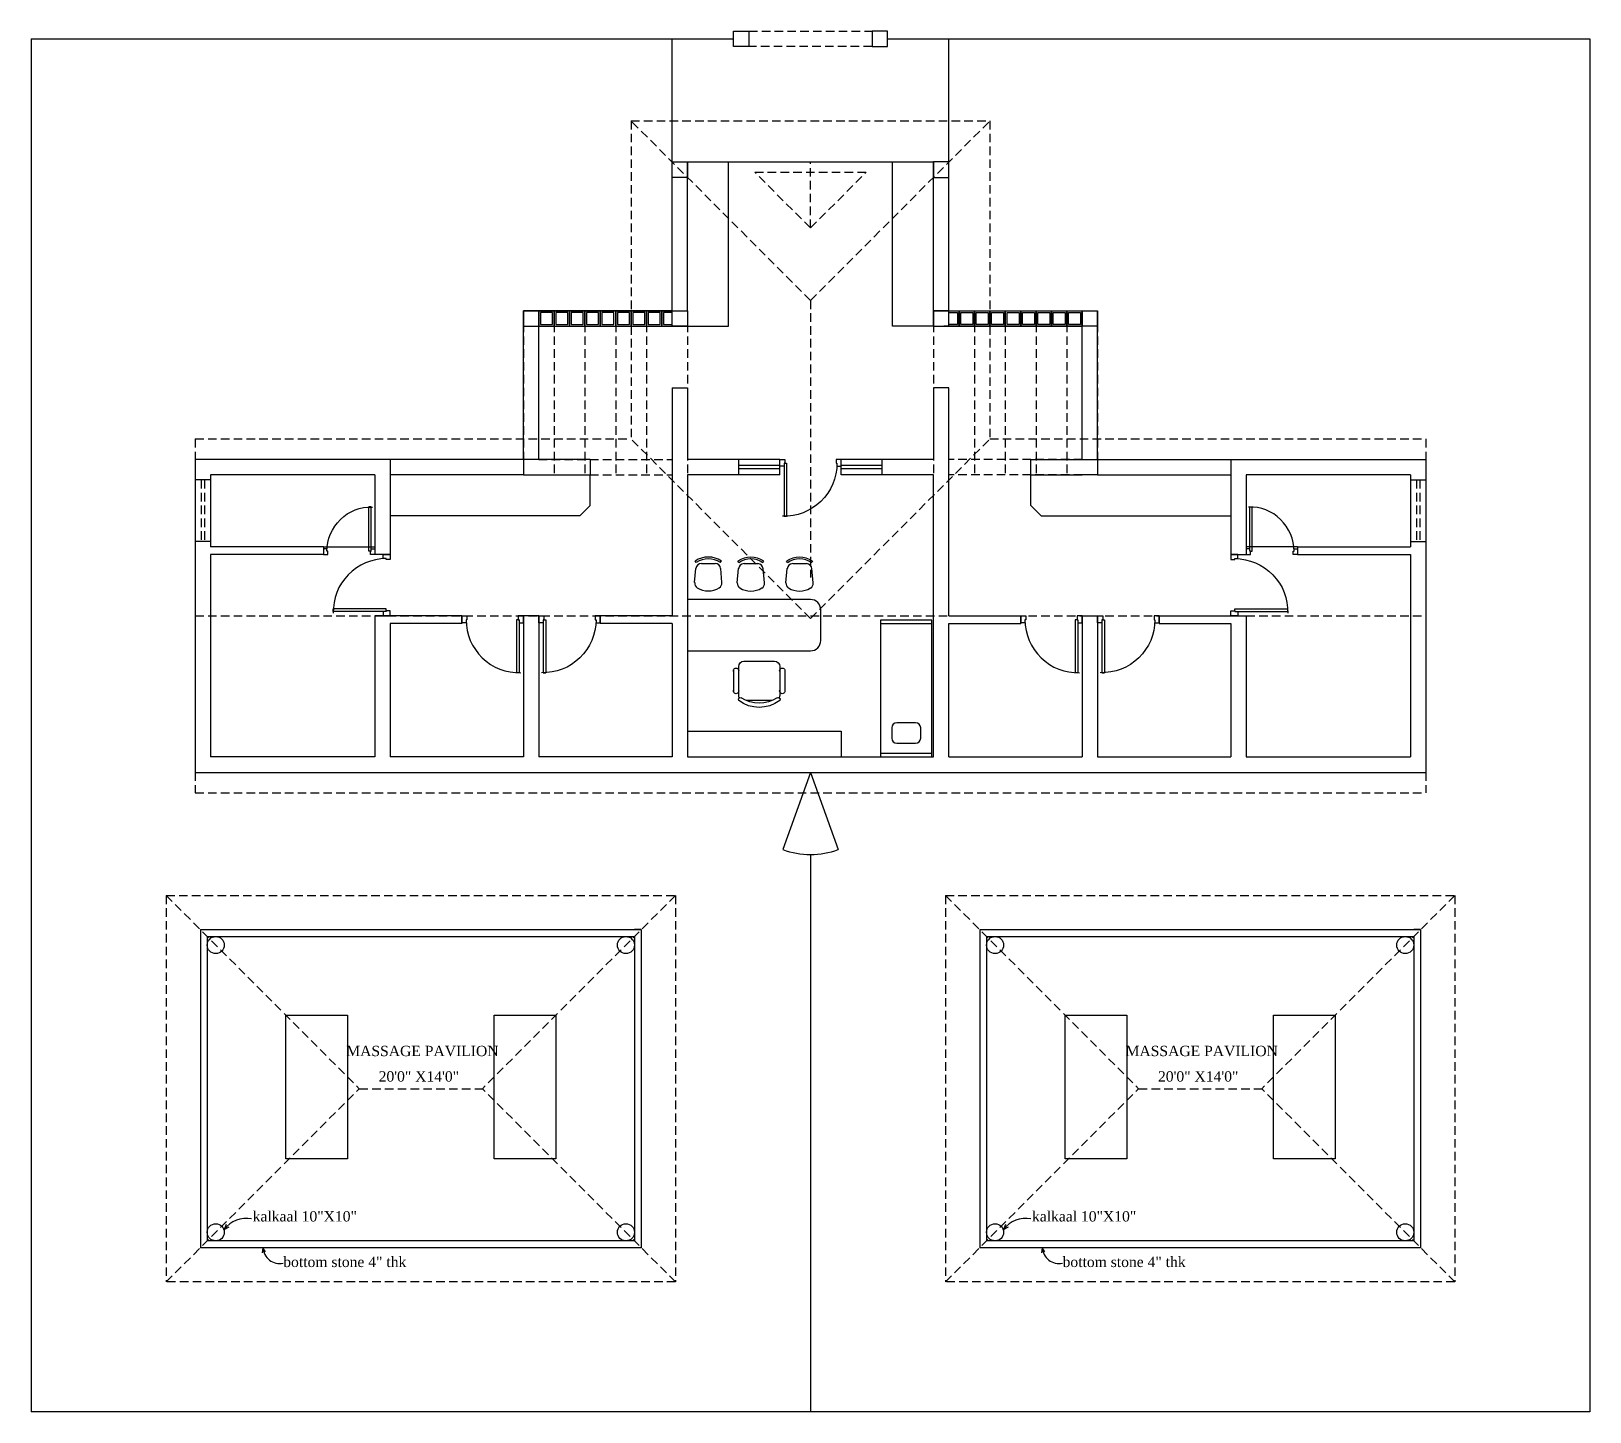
# Model space of a CAD drawing. Extents: x 2080 to 102399, y 2071 to 93424.
# Drawn here: x 89185 to 90097, y 65212 to 66019 of the extents above; entities that cross this region are included whole.
import ezdxf

# ---------------------------------------------------------------- set-up
doc = ezdxf.new("R2010")
doc.units = 0
doc.header["$LTSCALE"] = 20
doc.header["$MEASUREMENT"] = 0
doc.linetypes.add('HIDDEN', pattern=[0.375, 0.25, -0.125])
doc.layers.add('correct', color=230, linetype='Continuous', plot=False)
for name, color, linetype in [('DETTEXT', 7, 'Continuous'), ('DOOR', 1, 'Continuous'), ('FURN', 1, 'Continuous'), ('KALKAAL', 7, 'Continuous'), ('Roof lilne', 31, 'Continuous'), ('Thatti', 21, 'Continuous'), ('wall', 13, 'Continuous'), ('WINDOW', 4, 'Continuous'), ('window sill', 5, 'Continuous')]:
    doc.layers.add(name, color=color, linetype=linetype)
doc.styles.add('style5', font='times.ttf')
doc.linetypes.add('TRACKS', pattern='A,0.15,[130,ltypeshp.shx,S=0.25,R=0,X=0,Y=0],0.15', length=0.3)

# ---------------------------------------------------------------- blocks, each defined once
blk = doc.blocks.new('A$C71EE2811')
at = {"layer": 'FURN'}
for p, q in [((80, 0), (0, 0)), ((0, 0), (0, -30)), ((2, -30), (2, 0)), ((78, 0), (78, -30)), ((80, -30), (80, 0)), ((17, -6.5), (11, -6.5)), ((8, -9.5), (8, -20.5)), ((20, -20.5), (20, -9.5)), ((11, -23.5), (17, -23.5)), ((0, -30), (80, -30))]:
    blk.add_line(p, q, dxfattribs=at)
for centre, start, end in [((11, -9.5), 90, 180), ((17, -9.5), 0, 90), ((11, -20.5), 180, 270), ((17, -20.5), 270, 0)]:
    blk.add_arc(centre, 3, start, end, dxfattribs=at)
blk = doc.blocks.new('CHAIR7')
at = {"color": 0}
for p, q in [((20, 12), (3, 12)), ((5.12, 15.04), (17.88, 15.04)), ((0, 9), (0, -9)), ((23, -7.44), (23, 7.44)), ((3, -12), (20, -12)), ((5.12, -15), (17.88, -15))]:
    blk.add_line(p, q, dxfattribs=at)
for centre, radius, start, end in [((3, 9), 3, 90, 180), ((5.56, 13.54), 1.56, 73.7398, 286.2602), ((17.44, 13.54), 1.56, 253.7398, 106.2602), ((20, 9), 3, 62.41556, 90), ((22.34, 11.12), 1.1, 53.30994, 212.02741), ((4.82, 0), 19.64, 327.57575, 32.42425), ((7, 0), 20, 323.1301, 36.8699), ((3, -9), 3, 180, 270), ((5.56, -13.5), 1.56, 73.7398, 286.2602), ((17.44, -13.5), 1.56, 253.7398, 106.2602), ((20, -9), 3, 270, 297.58444), ((22.34, -11.12), 1.1, 147.97259, 306.69006)]:
    blk.add_arc(centre, radius, start, end, dxfattribs=at)
blk = doc.blocks.new('CHAIR1')
at = {"color": 0}
for p, q in [((6.1, 10), (16.4, 9.1)), ((20.1, 5), (20.1, -5)), ((20.8, 8.8), (21.9, 9.6)), ((6.1, -10), (16.4, -9.1)), ((20.8, -8.8), (21.9, -9.6))]:
    blk.add_line(p, q, dxfattribs=at)
for centre, radius, start, end in [((15.4, 0), 15.4, 148.407, 211.593), ((5.7, 5.9), 4.06, 85.0303, 148.407), ((16, 5), 4.06, 0, 85.0303), ((7.9, 0), 15.6, 325.6197, 34.3803), ((7.9, 0), 16.9, 325.6197, 34.3803), ((5.7, -5.9), 4.06, 211.593, 274.9697), ((16, -5), 4.06, 274.9697, 0)]:
    blk.add_arc(centre, radius, start, end, dxfattribs=at)
blk = doc.blocks.new('DR1H902')
at = {"color": 0}
for p, q in [((-0.5, 0), (-0.5, 1)), ((-0.5, 1), (-0.45, 1)), ((-0.45, 0), (-0.45, 1)), ((-0.5, 0), (-0.45, 0))]:
    blk.add_line(p, q, dxfattribs=at)
blk.add_arc((-0.5, 0), 1, 0, 91.707, dxfattribs=at)
blk = doc.blocks.new('A$C3B4262AC')
at = {"layer": 'DOOR'}
for p, q in [((0, 4), (0, 0)), ((2.5, 4), (0, 4)), ((0, 0), (3, 0)), ((2.5, 2.25), (2.5, 4)), ((3, 2.25), (2.5, 2.25)), ((3, 0), (3, 2.25))]:
    blk.add_line(p, q, dxfattribs=at)
blk = doc.blocks.new('A$C1F9E242A')
blk.add_blockref('A$C3B4262AC', (0, 0))
at = {"xscale": -1}
blk.add_blockref('A$C3B4262AC', (36, 0), dxfattribs=at)
at = {"layer": 'DOOR', "xscale": -31, "yscale": 31, "zscale": 68.88888888888889}
blk.add_blockref('DR1H902', (18, 2.25), dxfattribs=at)
blk = doc.blocks.new('*U404')
at = {"xscale": -1, "rotation": 180}
blk.add_blockref('A$C1F9E242A', (-35.98, 6), dxfattribs=at)
blk = doc.blocks.new('*U405')
at = {"xscale": -1, "rotation": 90.00000000000239}
blk.add_blockref('A$C1F9E242A', (-13.99, 19.99), dxfattribs=at)
blk = doc.blocks.new('A$C1174238D')
at = {"linetype": 'HIDDEN'}
for p, q in [((-36, 807.5), (36, 807.5)), ((36, 798.5), (-36, 798.5)), ((-168, 644), (-168, 548)), ((-150, 644), (-150, 548)), ((-132, 644), (-132, 548)), ((-114, 644), (-114, 548)), ((-96, 644), (-96, 548)), ((-72, 644), (-72, 548)), ((72, 644), (72, 548)), ((96, 644), (96, 548)), ((114, 644), (114, 548)), ((132, 644), (132, 548)), ((150, 644), (150, 548)), ((168, 644), (168, 548)), ((-159, 557), (-81, 557)), ((159, 557), (81, 557)), ((-159, 548), (-81, 548)), ((159, 548), (81, 548))]:
    blk.add_line(p, q, dxfattribs=at)
for p, q in [((-81, 635), (-81, 731)), ((-72, 644), (-72, 731)), ((-72, 731), (72, 731)), ((-48, 635), (-48, 731)), ((48, 635), (48, 731)), ((72, 644), (72, 731)), ((81, 644), (81, 731)), ((72, 644), (168, 644)), ((72, 635), (72, 644)), ((168, 557), (168, 644)), ((-72, 635), (-48, 635)), ((72, 635), (48, 635)), ((72, 635), (159, 635)), ((159, 557), (159, 635)), ((168, 557), (246, 557)), ((-129, 530), (-129, 548)), ((129, 530), (129, 548)), ((168, 548), (246, 548)), ((-135, 524), (-129, 530)), ((135, 524), (129, 530)), ((-285, 506), (-255, 506)), ((285, 506), (255, 506)), ((-357, 282), (-357, 96)), ((-357, 282), (-99, 282)), ((-353, 278), (-353, 100)), ((-353, 278), (-103, 278)), ((-103, 278), (-103, 100)), ((-99, 282), (-99, 96)), ((99, 282), (99, 96)), ((99, 282), (357, 282)), ((103, 278), (103, 100)), ((103, 278), (353, 278)), ((353, 278), (353, 100)), ((357, 282), (357, 96)), ((-99, 96), (-357, 96)), ((-103, 100), (-353, 100)), ((357, 96), (99, 96)), ((353, 100), (103, 100))]:
    blk.add_line(p, q)
at = {"lineweight": 25}
for p, q in [((-168, 644), (-81, 644)), ((-168, 557), (-168, 644)), ((-159, 635), (-72, 635)), ((-159, 557), (-159, 635)), ((-168, 557), (-246, 557)), ((-168, 548), (-246, 548)), ((-135, 524), (-246, 524)), ((135, 524), (246, 524)), ((0, 374), (-16.23, 328.83)), ((0, 374), (16.23, 328.83))]:
    blk.add_line(p, q, dxfattribs=at)
for points in [[(-159, 635), (-150, 635), (-150, 644), (-159, 644)], [(-159, 635), (-150, 635), (-150, 644), (-159, 644)], [(-158, 636), (-151, 636), (-151, 643), (-158, 643)], [(-158, 636), (-151, 636), (-151, 643), (-158, 643)], [(-150, 635), (-141, 635), (-141, 644), (-150, 644)], [(-150, 635), (-141, 635), (-141, 644), (-150, 644)], [(-149, 636), (-142, 636), (-142, 643), (-149, 643)], [(-149, 636), (-142, 636), (-142, 643), (-149, 643)], [(-141, 635), (-132, 635), (-132, 644), (-141, 644)], [(-141, 635), (-132, 635), (-132, 644), (-141, 644)], [(-140, 636), (-133, 636), (-133, 643), (-140, 643)], [(-140, 636), (-133, 636), (-133, 643), (-140, 643)], [(-132, 635), (-123, 635), (-123, 644), (-132, 644)], [(-132, 635), (-123, 635), (-123, 644), (-132, 644)], [(-131, 636), (-124, 636), (-124, 643), (-131, 643)], [(-131, 636), (-124, 636), (-124, 643), (-131, 643)], [(-123, 635), (-114, 635), (-114, 644), (-123, 644)], [(-123, 635), (-114, 635), (-114, 644), (-123, 644)], [(-122, 636), (-115, 636), (-115, 643), (-122, 643)], [(-122, 636), (-115, 636), (-115, 643), (-122, 643)], [(-114, 635), (-105, 635), (-105, 644), (-114, 644)], [(-114, 635), (-105, 635), (-105, 644), (-114, 644)], [(-113, 636), (-106, 636), (-106, 643), (-113, 643)], [(-113, 636), (-106, 636), (-106, 643), (-113, 643)], [(-105, 635), (-96, 635), (-96, 644), (-105, 644)], [(-105, 635), (-96, 635), (-96, 644), (-105, 644)], [(-104, 636), (-97, 636), (-97, 643), (-104, 643)], [(-104, 636), (-97, 636), (-97, 643), (-104, 643)], [(-96, 635), (-87, 635), (-87, 644), (-96, 644)], [(-96, 635), (-87, 635), (-87, 644), (-96, 644)], [(-95, 636), (-88, 636), (-88, 643), (-95, 643)], [(-95, 636), (-88, 636), (-88, 643), (-95, 643)], [(96, 635), (87, 635), (87, 644), (96, 644)], [(96, 635), (87, 635), (87, 644), (96, 644)], [(95, 636), (88, 636), (88, 643), (95, 643)], [(95, 636), (88, 636), (88, 643), (95, 643)], [(105, 635), (96, 635), (96, 644), (105, 644)], [(105, 635), (96, 635), (96, 644), (105, 644)], [(104, 636), (97, 636), (97, 643), (104, 643)], [(104, 636), (97, 636), (97, 643), (104, 643)], [(114, 635), (105, 635), (105, 644), (114, 644)], [(114, 635), (105, 635), (105, 644), (114, 644)], [(113, 636), (106, 636), (106, 643), (113, 643)], [(113, 636), (106, 636), (106, 643), (113, 643)], [(123, 635), (114, 635), (114, 644), (123, 644)], [(123, 635), (114, 635), (114, 644), (123, 644)], [(122, 636), (115, 636), (115, 643), (122, 643)], [(122, 636), (115, 636), (115, 643), (122, 643)], [(132, 635), (123, 635), (123, 644), (132, 644)], [(132, 635), (123, 635), (123, 644), (132, 644)], [(131, 636), (124, 636), (124, 643), (131, 643)], [(131, 636), (124, 636), (124, 643), (131, 643)], [(141, 635), (132, 635), (132, 644), (141, 644)], [(141, 635), (132, 635), (132, 644), (141, 644)], [(140, 636), (133, 636), (133, 643), (140, 643)], [(140, 636), (133, 636), (133, 643), (140, 643)], [(150, 635), (141, 635), (141, 644), (150, 644)], [(150, 635), (141, 635), (141, 644), (150, 644)], [(149, 636), (142, 636), (142, 643), (149, 643)], [(149, 636), (142, 636), (142, 643), (149, 643)], [(159, 635), (150, 635), (150, 644), (159, 644)], [(158, 636), (151, 636), (151, 643), (158, 643)]]:
    blk.add_lwpolyline(points, close=True)
for points in [[(-81, 644), (-87, 644), (-87, 635), (-78, 635)], [(-81, 644), (-87, 644), (-87, 635), (-78, 635)], [(-81, 643), (-86, 643), (-86, 636), (-81, 636)], [(-81, 643), (-86, 643), (-86, 636), (-81, 636)], [(81, 644), (87, 644), (87, 635), (78, 635)], [(81, 644), (87, 644), (87, 635), (78, 635)], [(81, 643), (86, 643), (86, 636), (81, 636)], [(81, 643), (86, 643), (86, 636), (81, 636)]]:
    blk.add_lwpolyline(points)
blk.add_arc((0, 374), 48, 250.23392, 289.76608, dxfattribs=at)
at = {"layer": 'DETTEXT'}
for p, q in [((-357, 282), (-353, 282)), ((-357, 282), (-357, 278)), ((-99, 282), (-103, 282)), ((-99, 282), (-99, 278)), ((99, 282), (103, 282)), ((99, 282), (99, 278)), ((357, 282), (353, 282)), ((357, 282), (357, 278))]:
    blk.add_line(p, q, dxfattribs=at)
at = {"layer": 'DOOR'}
for points in [[(-307, 232), (-271, 232), (-271, 148), (-307, 148)], [(-185, 232), (-149, 232), (-149, 148), (-185, 148)], [(149, 232), (185, 232), (185, 148), (149, 148)], [(271, 232), (307, 232), (307, 148), (271, 148)]]:
    blk.add_lwpolyline(points, close=True, dxfattribs=at)
at = {"layer": 'FURN'}
for p, q in [((-72, 398), (18, 398)), ((18, 398), (18, 383))]:
    blk.add_line(p, q, dxfattribs=at)
blk.add_lwpolyline([(-72, 445.09), (0, 445.09, 0.414214), (6, 451.09), (6, 469.09, 0.414214), (0, 475.09), (-72, 475.09)], format="xyb", close=True, dxfattribs=at)
at = {"layer": 'KALKAAL'}
for points in [[(-341.87, 109.6), (-343, 106.58), (-340.15, 108.24)], [(114.13, 109.6), (113, 106.58), (115.85, 108.24)], [(-318.81, 93.52), (-320.41, 96), (-320.82, 93.05)], [(137.19, 93.52), (135.59, 96), (135.18, 93.05)]]:
    blk.add_lwpolyline(points, dxfattribs=at)
for centre, radius, start, end in [((-330.3, 97.56), 15.58, 77.90138, 144.62292), ((125.7, 97.56), 15.58, 77.90138, 144.62292), ((-310.49, 96.64), 9.94, 183.66289, 280.8919), ((145.51, 96.64), 9.94, 183.66289, 280.8919)]:
    blk.add_arc(centre, radius, start, end, dxfattribs=at)
at = {"layer": 'Roof lilne', "linetype": 'HIDDEN'}
for p, q in [((-105, 755), (-105, 569)), ((0, 650), (-105, 755)), ((-105, 755), (105, 755)), ((0, 650), (105, 755)), ((105, 755), (105, 569)), ((0, 692.43), (0, 731)), ((0, 692.43), (-32.57, 725)), ((-32.57, 725), (32.57, 725)), ((0, 692.43), (32.57, 725)), ((0, 650), (0, 488)), ((-360, 569), (-360, 362)), ((-360, 569), (-105, 569)), ((0, 464), (-105, 569)), ((0, 464), (105, 569)), ((105, 569), (360, 569)), ((360, 569), (360, 362)), ((-360, 465.5), (360, 465.5)), ((-360, 362), (360, 362)), ((-377, 302), (-377, 76)), ((-377, 302), (-79, 302)), ((-377, 302), (-264, 189)), ((-79, 302), (-192, 189)), ((-79, 302), (-79, 76)), ((79, 302), (79, 76)), ((79, 302), (377, 302)), ((79, 302), (192, 189)), ((377, 302), (264, 189)), ((377, 302), (377, 76)), ((-377, 76), (-264, 189)), ((-264, 189), (-192, 189)), ((-79, 76), (-192, 189)), ((79, 76), (192, 189)), ((192, 189), (264, 189)), ((377, 76), (264, 189)), ((-79, 76), (-377, 76)), ((377, 76), (79, 76))]:
    blk.add_line(p, q, dxfattribs=at)
at = {"layer": 'Thatti', "color": 8, "linetype": 'TRACKS', "ltscale": 0.2}
for p, q in [((-456, 803), (-45, 803)), ((-456, 803), (-456, 0)), ((-81, 731), (-81, 803)), ((45, 803), (456, 803)), ((81, 731), (81, 803)), ((456, 803), (456, 0)), ((0, 326), (0, 0)), ((456, 0), (-456, 0))]:
    blk.add_line(p, q, dxfattribs=at)
at = {"layer": 'wall', "lineweight": 25}
for p, q in [((-81, 599), (-81, 465.5)), ((-81, 599), (-72, 599)), ((-72, 599), (-72, 557)), ((72, 599), (72, 557)), ((81, 599), (72, 599)), ((81, 465.5), (81, 599)), ((-360, 557), (-360, 545)), ((-246, 557), (-360, 557)), ((-246, 557), (-246, 501.5)), ((-129, 557), (-168, 557)), ((-168, 557), (-168, 548)), ((-129, 557), (-129, 548)), ((-42, 557), (-72, 557)), ((-42, 548), (-42, 557)), ((72, 557), (42, 557)), ((42, 548), (42, 557)), ((129, 548), (129, 557)), ((168, 557), (168, 548)), ((246, 557), (246, 501.5)), ((246, 557), (360, 557)), ((360, 557), (360, 545)), ((-351, 548), (-351, 545)), ((-255, 548), (-351, 548)), ((-255, 548), (-255, 501.5)), ((-168, 548), (-129, 548)), ((-42, 548), (-72, 548)), ((-72, 548), (-72, 383)), ((72, 548), (42, 548)), ((72, 383), (72, 548)), ((168, 548), (159, 548)), ((255, 548), (255, 501.5)), ((351, 548), (255, 548)), ((351, 548), (351, 545)), ((-351, 545), (-360, 545)), ((351, 545), (360, 545)), ((-360, 509), (-360, 374)), ((-351, 509), (-360, 509)), ((-351, 509), (-351, 506)), ((-285, 506), (-351, 506)), ((-285, 506), (-285, 501.5)), ((285, 506), (351, 506)), ((285, 506), (285, 501.5)), ((351, 509), (351, 506)), ((351, 509), (360, 509)), ((360, 509), (360, 374)), ((-351, 501.5), (-351, 383)), ((-285, 501.5), (-351, 501.5)), ((-246, 501.5), (-255, 501.5)), ((246, 501.5), (255, 501.5)), ((285, 501.5), (351, 501.5)), ((351, 501.5), (351, 383)), ((-255, 465.5), (-255, 383)), ((-204, 465.5), (-255, 465.5)), ((-204, 465.5), (-204, 461)), ((-168, 465.5), (-168, 383)), ((-159, 465.5), (-168, 465.5)), ((-159, 465.5), (-159, 383)), ((-123, 465.5), (-123, 461)), ((-81, 465.5), (-123, 465.5)), ((81, 465.5), (123, 465.5)), ((123, 465.5), (123, 461)), ((159, 465.5), (159, 383)), ((159, 465.5), (168, 465.5)), ((168, 465.5), (168, 383)), ((204, 465.5), (204, 461)), ((204, 465.5), (255, 465.5)), ((255, 465.5), (255, 383)), ((-246, 461), (-246, 383)), ((-204, 461), (-246, 461)), ((-81, 461), (-123, 461)), ((-81, 461), (-81, 383)), ((81, 383), (81, 461)), ((81, 461), (123, 461)), ((204, 461), (246, 461)), ((246, 461), (246, 383)), ((-360, 374), (360, 374)), ((-255, 383), (-351, 383)), ((-168, 383), (-246, 383)), ((-81, 383), (-159, 383)), ((-72, 383), (72, 383)), ((81, 383), (159, 383)), ((168, 383), (246, 383)), ((255, 383), (351, 383))]:
    blk.add_line(p, q, dxfattribs=at)
at = {"layer": 'wall'}
for p, q in [((129, 557), (168, 557)), ((129, 548), (159, 548))]:
    blk.add_line(p, q, dxfattribs=at)
at = {"layer": 'wall', "lineweight": 25}
for points in [[(-45, 807.5), (-36, 807.5), (-36, 798.5), (-45, 798.5)], [(45, 807.5), (36, 807.5), (36, 798.5), (45, 798.5)], [(-81, 731), (-72, 731), (-72, 722), (-81, 722)], [(81, 731), (72, 731), (72, 722), (81, 722)], [(-168, 635), (-159, 635), (-159, 644), (-168, 644)], [(-81, 644), (-72, 644), (-72, 635), (-81, 635)], [(81, 644), (72, 644), (72, 635), (81, 635)], [(168, 635), (159, 635), (159, 644), (168, 644)]]:
    blk.add_lwpolyline(points, close=True, dxfattribs=at)
for centre in [(-348, 273), (-108, 273), (108, 273), (348, 273), (-348, 105), (-108, 105), (108, 105), (348, 105)]:
    blk.add_circle(centre, 5, dxfattribs=at)
at = {"layer": 'WINDOW', "lineweight": 25}
for p, q in [((-18, 553.5), (-42, 553.5)), ((-18, 551.5), (-42, 551.5)), ((42, 553.5), (18, 553.5)), ((42, 551.5), (18, 551.5))]:
    blk.add_line(p, q, dxfattribs=at)
at = {"layer": 'WINDOW', "linetype": 'HIDDEN', "lineweight": 25}
for p, q in [((-356.5, 545), (-356.5, 509)), ((-354.5, 545), (-354.5, 509)), ((354.5, 545), (354.5, 509)), ((356.5, 545), (356.5, 509))]:
    blk.add_line(p, q, dxfattribs=at)
at = {"layer": 'window sill', "lineweight": 25}
for p, q in [((-18, 557), (-42, 557)), ((-18, 548), (-18, 557)), ((42, 557), (18, 557)), ((18, 548), (18, 557)), ((-18, 548), (-42, 548)), ((42, 548), (18, 548)), ((-360, 545), (-360, 509)), ((-351, 545), (-351, 509)), ((351, 545), (351, 509)), ((360, 545), (360, 509))]:
    blk.add_line(p, q, dxfattribs=at)
at = {"layer": 'correct', "rotation": 90}
blk.add_blockref('A$C71EE2811', (41, 383), dxfattribs=at)
at = {"layer": 'DOOR', "xscale": -1}
for name, p in [('*U404', (-17.98, 551)), ('*U405', (232.01, 481.51)), ('*U404', (-158.98, 459.5)), ('*U404', (168.02, 459.5))]:
    blk.add_blockref(name, p, dxfattribs=at)
at = {"layer": 'DOOR'}
for p, xscale, yscale, zscale, rotation in [((-268.34, 489.84), -0.8333333333321207, 0.8333333333321207, 0.8333333333333334, 90), ((268.34, 489.84), 0.8333333333319185, 0.8333333333319185, 0.8333333333319185, 270)]:
    blk.add_blockref('*U405', p, dxfattribs=dict(at, xscale=xscale, yscale=yscale, zscale=zscale, rotation=rotation))
for name, p in [('*U405', (-232.01, 481.51)), ('*U404', (-168.02, 459.5)), ('*U404', (158.98, 459.5))]:
    blk.add_blockref(name, p, dxfattribs=at)
at = {"layer": 'FURN', "xscale": 0.7999999999992724, "yscale": 0.7999999999992724, "zscale": 0.7999999999992724, "rotation": 90}
for p in [(-59.8, 480.12), (-34.9, 480.02), (-6.41, 480.02)]:
    blk.add_blockref('CHAIR1', p, dxfattribs=at)
at = {"layer": 'FURN', "xscale": -1, "rotation": 90}
blk.add_blockref('CHAIR7', (-30, 439.01), dxfattribs=at)
at = {"layer": 'KALKAAL', "style": 'style5'}
for s, p in [('MASSAGE PAVILION', (-271.65, 208.03)), ('MASSAGE PAVILION', (184.35, 208.03)), ('20\'0" X14\'0"', (-252.69, 193.13)), ('20\'0" X14\'0"', (203.31, 193.13)), ('kalkaal 10"X10"', (-326.41, 111.33)), ('kalkaal 10"X10"', (129.59, 111.33)), ('bottom stone 4" thk', (-308.51, 84.67)), ('bottom stone 4" thk', (147.49, 84.67))]:
    blk.add_text(s, height=6.0504, dxfattribs=at).set_placement(p)

msp = doc.modelspace()

# ---------------------------------------------------------------- block references
at = {"ltscale": 0.5}
msp.add_blockref('A$C1174238D', (89640.92, 65211.688), dxfattribs=at)

doc.saveas('drawing.dxf')
